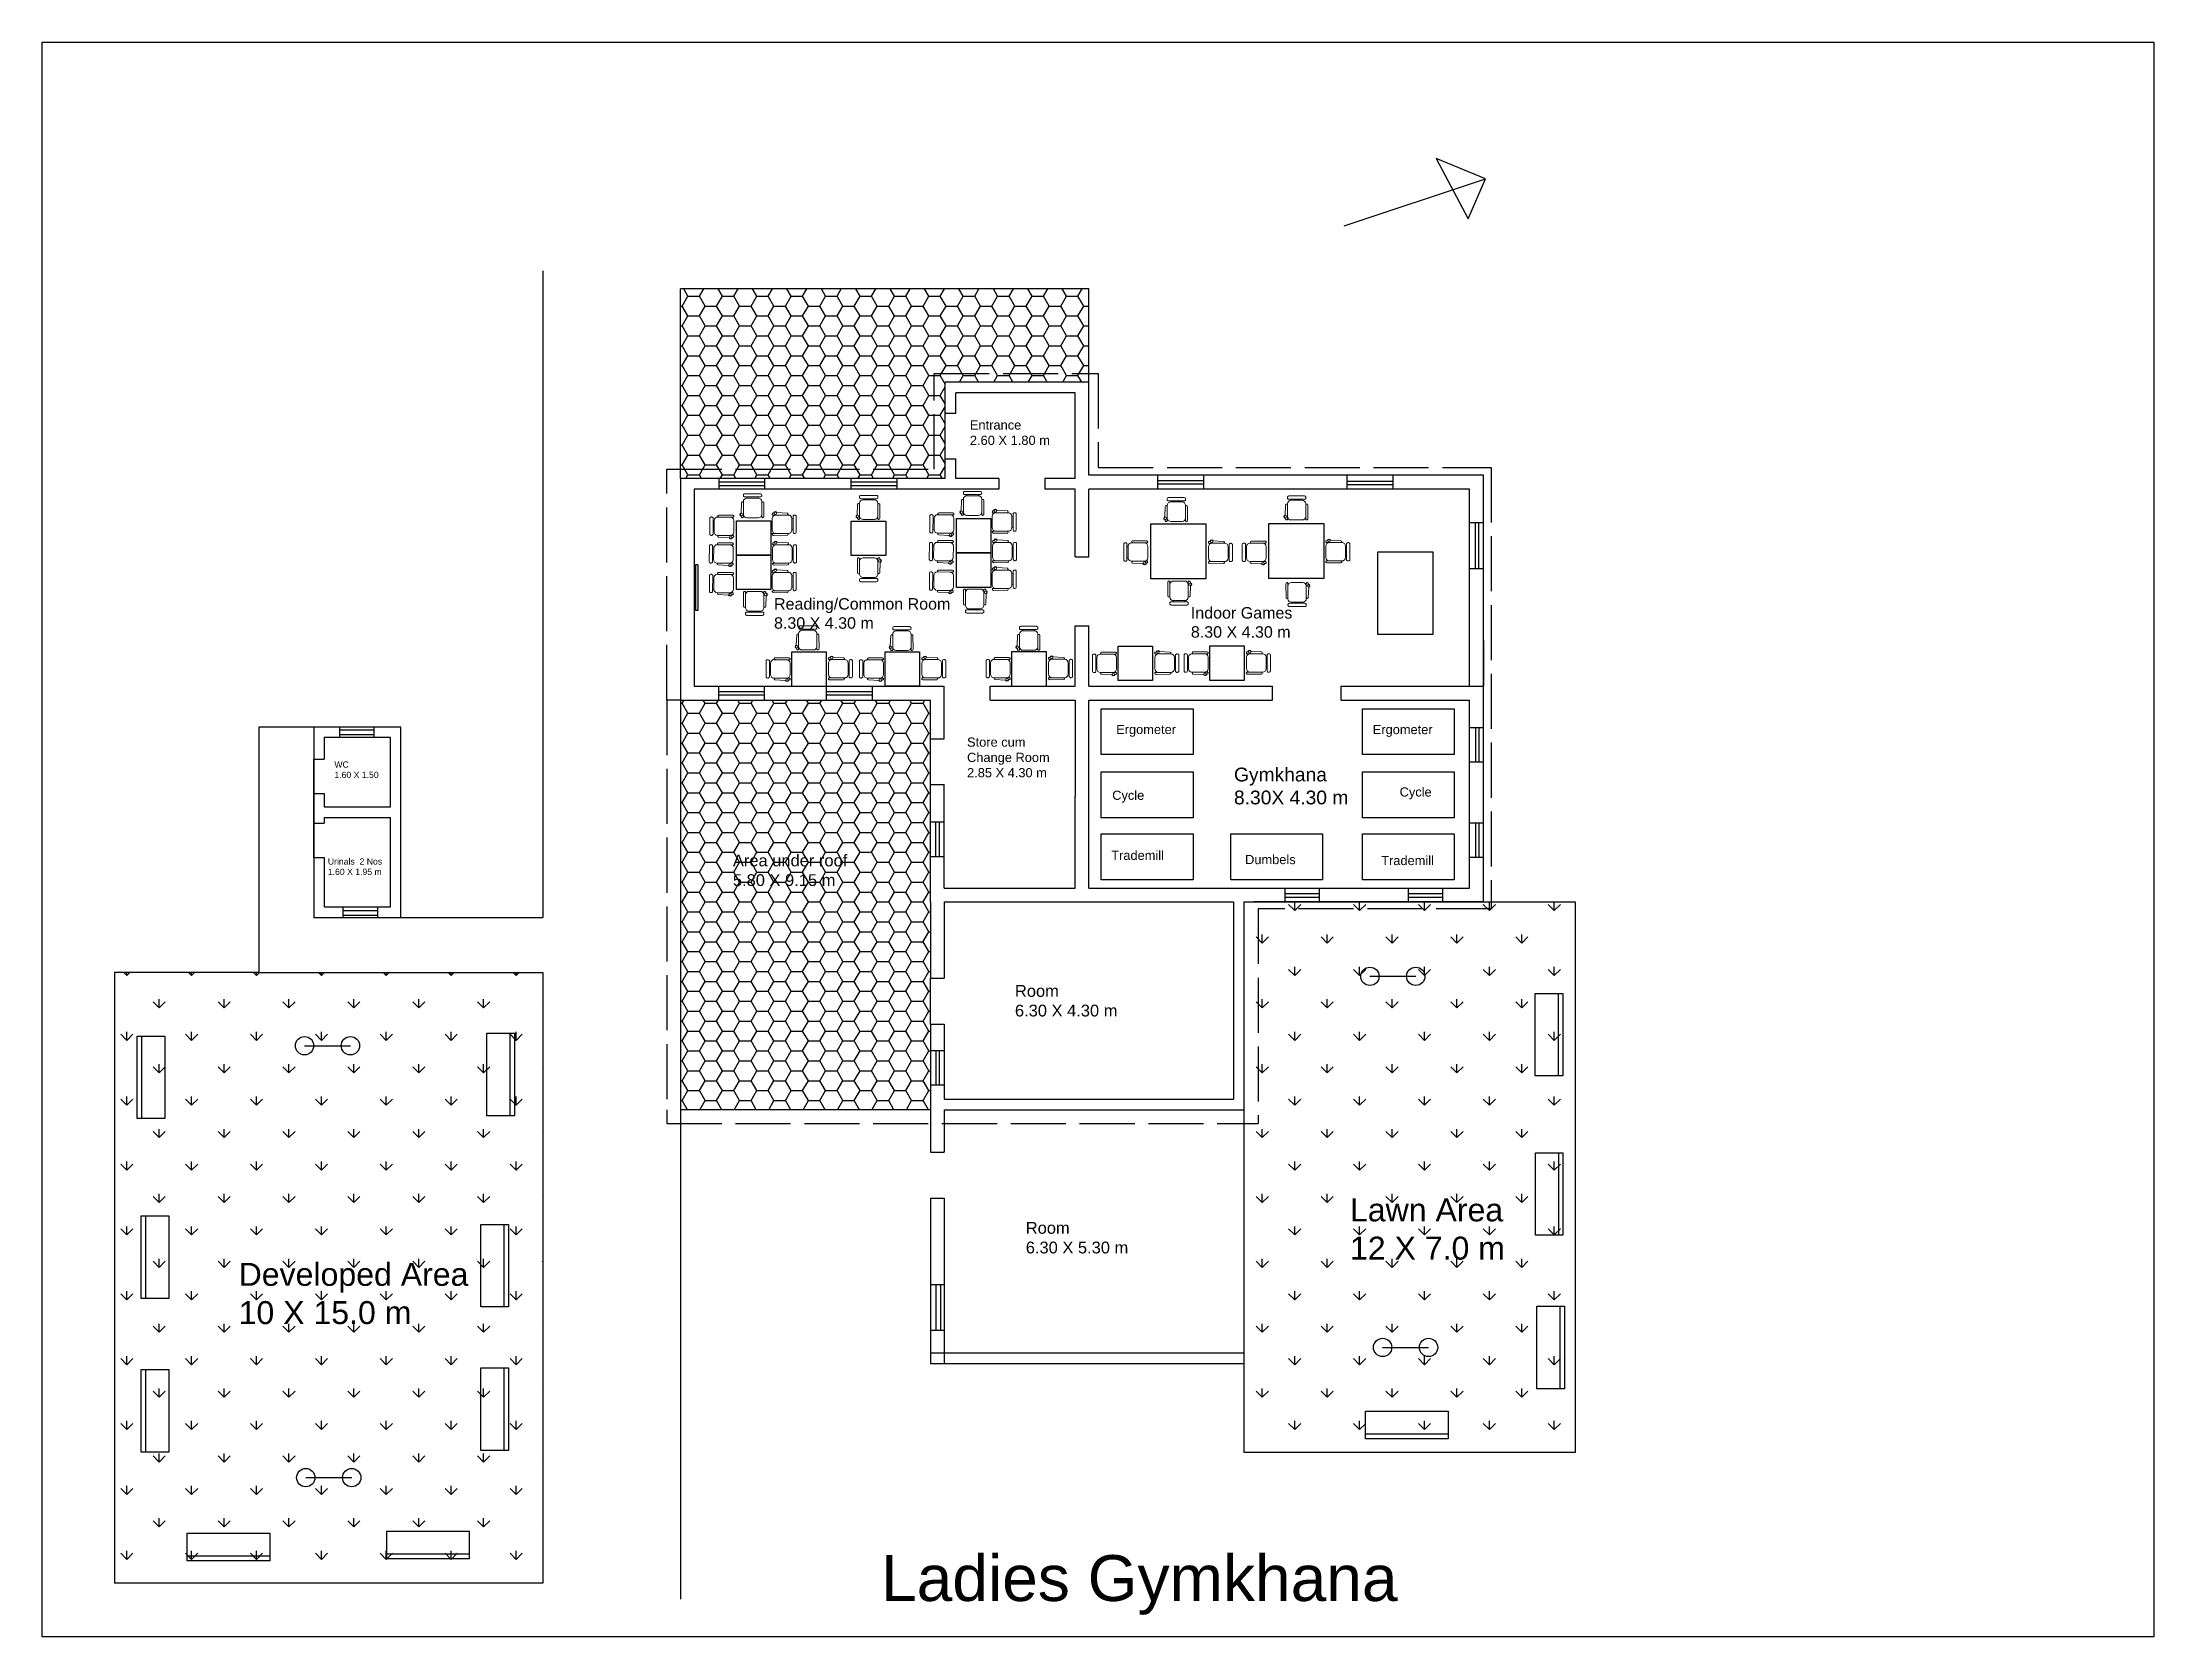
# Model space of a CAD drawing. Header units: inches. Extents: x -10 to 157, y -176 to 42.
# Drawn here: x 64.85 to 110.87, y 7.08 to 41.84 of the extents above; entities that cross this region are included whole.
import ezdxf

# ---------------------------------------------------------------- set-up
doc = ezdxf.new("R2010")
doc.units = ezdxf.units.IN
doc.header["$MEASUREMENT"] = 0
doc.linetypes.add('ACAD_ISO02W100', pattern=[15, 12, -3])
doc.layers.add('FUR', color=32, linetype='Continuous', lineweight=18)
doc.layers.add('FURN', color=10, linetype='Continuous', lineweight=9)
doc.styles.get("Standard").update_dxf_attribs({"font": 'arial.ttf'})
pattern_1 = [(90, (53.25436, 17.9613), (-0.707107, 0.707107), [0.1875, -1.226714]), (45, (53.2544, 17.9613), (-0.707107, 0.707107), [0.1875, -0.8125]), (135, (53.2544, 17.9613), (-0.707107, -0.707107), [0.1875, -0.8125])]
pattern_2 = [(0, (-13.32932, -13.48938), (0.375, 0.21650635), [0.25, -0.5]), (120, (-13.32932, -13.48938), (-0.375, 0.21650635), [0.25, -0.5]), (60, (-13.32932, -13.48938), (8e-10, 0.4330127), [-0.5, 0.25])]

msp = doc.modelspace()

# ---------------------------------------------------------------- texts
at = {"attachment_point": 1}
for s, width, insert, char_height in [('Entrance\\P2.60 X 1.80 m', 2.02111, (85.065, 33.599), 0.20074), ('Reading/Common Room\\P8.30 X 4.30 m', 4.07921, (80.797, 29.723), 0.25), ('Indoor Games\\P8.30 X 4.30 m', 4.59995, (89.882, 29.528), 0.25), ('Ergometer', 2.02111, (88.254, 26.961), 0.2), ('Ergometer', 2.02111, (93.847, 26.959), 0.2), ('Store cum\\PChange Room\\P2.85 X 4.30 m', 2.02111, (85.004, 26.685), 0.2), ('WC\\P1.60 X 1.50', 2.02111, (71.215, 26.163), 0.135), ('Gymkhana\\P8.30X 4.30 m', 2.63789, (90.822, 26.028), 0.3), ('Cycle', 2.02111, (88.168, 25.526), 0.2), ('Cycle', 2.02111, (94.432, 25.598), 0.2), ('Urinals  2 Nos\\P1.60 X 1.95 m', 1.47049, (71.072, 24.05), 0.135), ('Area under roof\\P5.80 X 9.15 m', 3.0682, (79.901, 24.133), 0.25683), ('Trademill', 2.02111, (88.147, 24.217), 0.2), ('Dumbels', 2.02111, (91.064, 24.125), 0.2), ('Trademill', 2.02111, (94.031, 24.104), 0.2), ('Room\\P6.30 X 4.30 m', 3.0682, (86.048, 21.289), 0.25683), ('Lawn Area\\P12 X 7.0 m', 4.07921, (93.35, 16.637), 0.5), ('Room\\P6.30 X 5.30 m', 3.0682, (86.284, 16.124), 0.25683), ('Developed Area\\P10 X 15.0 m', 5.79189, (69.128, 15.232), 0.5), ('Ladies Gymkhana', 25.38091, (83.129, 8.861), 1)]:
    msp.add_mtext_dynamic_manual_height_columns(s, width=width, gutter_width=1, heights=[0], dxfattribs=dict(at, insert=insert, char_height=char_height))

# ---------------------------------------------------------------- blocks, each defined once
blk = doc.blocks.new('CINE CHAIR')
at = {"layer": 'FUR', "color": 48, "lineweight": 0}
for p, q in [((448043.776, 57308.306), (448043.8, 57308.306)), ((448043.776, 57308.058), (448043.8, 57308.058))]:
    blk.add_line(p, q, dxfattribs=at)
blk.add_lwpolyline([(448043.45, 57308.434), (448043.678, 57308.423, -0.388092), (448043.695, 57308.404), (448043.695, 57308.401, -0.414214), (448043.676, 57308.382), (448043.367, 57308.382, -0.414214), (448043.348, 57308.401), (448043.348, 57308.404, -0.491313), (448043.377, 57308.423), (448043.384, 57308.436)], format="xyb", dxfattribs=at)
for points in [[(448043.424, 57308.382), (448043.7, 57308.382, -0.414214), (448043.776, 57308.306), (448043.776, 57308.058, -0.414214), (448043.7, 57307.982), (448043.424, 57307.982, -0.414214), (448043.348, 57308.058), (448043.348, 57308.306, -0.414214)], [(448043.828, 57308.382), (448043.842, 57308.382, -0.414214), (448043.871, 57308.353), (448043.871, 57308.01, -0.414214), (448043.842, 57307.982), (448043.828, 57307.982, -0.414214), (448043.8, 57308.01), (448043.8, 57308.353, -0.414214)], [(448043.379, 57307.938), (448043.678, 57307.94, 0.393133), (448043.695, 57307.959), (448043.695, 57307.963, 0.414214), (448043.676, 57307.982), (448043.367, 57307.982, 0.414214), (448043.348, 57307.963), (448043.348, 57307.966, 0.435766)]]:
    blk.add_lwpolyline(points, format="xyb", close=True, dxfattribs=at)
blk.add_circle((448043.417, 57308.422), 0.0249, dxfattribs=at)
blk.add_arc((448043.417, 57308.422), 0.0356, 19.6628, 156.9494, dxfattribs=at)

# ---------------------------------------------------------------- hatches: boundary and pattern name
h = msp.add_hatch()
h.set_pattern_fill('HONEY', color=31, scale=2, style=0)
h.set_pattern_definition(pattern_2)
h.paths.add_polyline_path([(78.758, 36.468), (78.758, 32.332), (84.528, 32.332), (84.528, 32.758), (84.528, 33.758), (84.528, 34.432), (87.658, 34.432), (87.658, 36.468)])
h = msp.add_hatch()
h.set_pattern_fill('HONEY', color=31, scale=2, style=0)
h.set_pattern_definition(pattern_2)
h.paths.add_polyline_path([(78.758, 18.572), (84.208, 18.572), (84.208, 20.438), (84.208, 21.438), (84.208, 23.102), (84.208, 25.658), (84.208, 26.658), (84.208, 27.502), (78.758, 27.502)])
h = msp.add_hatch()
h.set_pattern_fill('GRASS', color=3, style=0)
h.set_pattern_definition(pattern_1)
h.paths.add_polyline_path([(96.258, 23.102), (98.258, 23.102), (98.258, 11.102), (91.258, 11.102), (91.258, 23.102)])
h = msp.add_hatch()
h.set_pattern_fill('GRASS', color=3, style=0)
h.set_pattern_definition(pattern_1)
h.paths.add_polyline_path([(75.758, 21.563), (69.565, 21.563), (66.424, 21.563), (66.424, 8.248), (75.758, 8.248)])

# ---------------------------------------------------------------- linework, layer by layer
for p, q in [((96.306, 38.862), (95.226, 39.309)), ((95.226, 39.309), (95.929, 37.989)), ((93.222, 37.836), (96.306, 38.862)), ((95.929, 37.989), (96.306, 38.862)), ((75.758, 36.856), (75.758, 22.763)), ((87.658, 36.468), (78.758, 36.468)), ((78.758, 32.332), (78.758, 36.468)), ((87.658, 34.432), (87.658, 36.468)), ((87.658, 34.432), (84.528, 34.432)), ((84.528, 33.758), (84.528, 34.432)), ((87.358, 34.202), (84.758, 34.202)), ((84.758, 33.758), (84.758, 34.202)), ((87.358, 32.332), (87.358, 34.202)), ((87.658, 32.402), (87.658, 34.432)), ((84.528, 33.758), (84.758, 33.758)), ((84.528, 32.758), (84.528, 33.758)), ((84.528, 32.332), (84.528, 32.758)), ((84.528, 32.758), (84.758, 32.758)), ((84.758, 32.332), (84.758, 32.758)), ((78.758, 32.332), (78.758, 27.502)), ((84.528, 32.332), (78.758, 32.332)), ((79.592, 32.332), (79.592, 32.102)), ((79.592, 32.256), (80.592, 32.256)), ((80.592, 32.332), (80.592, 32.102)), ((82.472, 32.332), (82.472, 32.102)), ((82.472, 32.256), (83.472, 32.256)), ((83.472, 32.332), (83.472, 32.102)), ((85.697, 32.332), (84.758, 32.332)), ((85.697, 32.332), (85.697, 32.102)), ((87.358, 32.332), (86.697, 32.332)), ((86.697, 32.332), (86.697, 32.102)), ((96.258, 32.402), (87.658, 32.402)), ((89.156, 32.402), (89.156, 32.102)), ((89.156, 32.29), (90.156, 32.29)), ((89.156, 32.215), (90.156, 32.215)), ((90.156, 32.402), (90.156, 32.102)), ((93.283, 32.402), (93.283, 32.102)), ((93.283, 32.275), (94.283, 32.275)), ((94.283, 32.402), (94.283, 32.102)), ((96.258, 28.802), (96.258, 32.402)), ((96.258, 23.102), (96.258, 32.402)), ((79.058, 32.102), (79.058, 27.802)), ((85.697, 32.102), (79.058, 32.102)), ((79.592, 32.181), (80.592, 32.181)), ((82.472, 32.181), (83.472, 32.181)), ((87.358, 32.102), (86.697, 32.102)), ((87.358, 31.252), (87.358, 32.102)), ((87.658, 31.252), (87.658, 32.102)), ((95.958, 32.102), (87.658, 32.102)), ((93.283, 32.2), (94.283, 32.2)), ((95.958, 27.802), (95.958, 32.102)), ((95.958, 31.371), (96.258, 31.371)), ((96.079, 31.371), (96.079, 30.371)), ((96.154, 31.371), (96.154, 30.371)), ((87.358, 30.623), (87.358, 31.252)), ((87.658, 30.623), (87.658, 31.252)), ((79.083, 30.452), (79.083, 29.452)), ((79.133, 30.452), (79.083, 30.452)), ((79.133, 30.452), (79.133, 29.452)), ((87.358, 30.623), (87.658, 30.623)), ((95.958, 30.371), (96.258, 30.371)), ((79.133, 29.452), (79.083, 29.452)), ((87.358, 27.802), (87.358, 29.123)), ((87.358, 29.123), (87.658, 29.123)), ((87.658, 27.802), (87.658, 29.123)), ((96.258, 28.802), (96.258, 27.802)), ((79.058, 27.802), (79.658, 27.802)), ((79.584, 27.802), (79.584, 27.502)), ((79.584, 27.691), (80.584, 27.691)), ((79.584, 27.616), (80.584, 27.616)), ((79.658, 27.802), (84.508, 27.802)), ((80.584, 27.802), (80.584, 27.502)), ((81.933, 27.802), (81.933, 27.502)), ((81.933, 27.691), (82.933, 27.691)), ((81.933, 27.616), (82.933, 27.616)), ((82.933, 27.802), (84.508, 27.802)), ((82.933, 27.802), (82.933, 27.502)), ((83.968, 27.802), (83.218, 27.802)), ((84.508, 27.502), (84.508, 27.802)), ((85.508, 27.802), (87.358, 27.802)), ((85.508, 27.502), (85.508, 27.802)), ((87.658, 27.802), (88.458, 27.802)), ((88.458, 27.802), (91.658, 27.802)), ((91.658, 27.502), (91.658, 27.802)), ((93.158, 27.802), (96.258, 27.802)), ((93.158, 27.502), (93.158, 27.802)), ((96.258, 23.102), (96.258, 27.802)), ((78.758, 27.502), (79.658, 27.502)), ((78.758, 27.502), (84.208, 27.502)), ((78.758, 27.502), (78.758, 18.572)), ((80.658, 27.502), (84.208, 27.502)), ((84.208, 26.658), (84.208, 27.502)), ((84.508, 26.658), (84.508, 27.502)), ((85.508, 27.502), (87.358, 27.502)), ((87.358, 27.502), (87.358, 25.402)), ((87.658, 27.502), (88.458, 27.502)), ((87.658, 23.402), (87.658, 27.502)), ((88.458, 27.502), (91.658, 27.502)), ((93.158, 27.502), (95.958, 27.502)), ((95.958, 23.402), (95.958, 27.502)), ((69.565, 26.913), (69.565, 21.563)), ((70.765, 26.913), (69.565, 26.913)), ((72.665, 26.913), (70.765, 26.913)), ((70.765, 26.913), (70.765, 26.211)), ((70.765, 26.913), (70.765, 22.763)), ((71.327, 26.913), (71.327, 26.683)), ((72.077, 26.913), (72.077, 26.683)), ((72.665, 22.763), (72.665, 26.913)), ((95.958, 26.903), (96.258, 26.903)), ((96.086, 26.903), (96.086, 26.153)), ((96.161, 26.903), (96.161, 26.153)), ((72.435, 26.683), (70.995, 26.683)), ((70.995, 26.683), (70.995, 26.211)), ((72.435, 25.173), (72.435, 26.683)), ((84.208, 26.658), (84.508, 26.658)), ((84.208, 25.658), (84.208, 26.658)), ((70.765, 26.211), (70.995, 26.211)), ((70.765, 24.068), (70.765, 26.211)), ((95.958, 26.153), (96.258, 26.153)), ((70.765, 25.461), (70.765, 24.818)), ((70.765, 25.461), (70.995, 25.461)), ((70.995, 25.461), (70.995, 25.173)), ((84.208, 23.102), (84.208, 25.658)), ((84.208, 25.658), (84.508, 25.658)), ((84.508, 23.402), (84.508, 25.658)), ((87.358, 23.402), (87.358, 25.402)), ((70.995, 25.173), (72.435, 25.173)), ((70.995, 24.943), (70.995, 24.818)), ((70.995, 24.943), (72.435, 24.943)), ((72.435, 22.993), (72.435, 24.943)), ((70.765, 24.818), (70.995, 24.818)), ((84.208, 24.844), (84.508, 24.844)), ((84.319, 24.844), (84.319, 24.094)), ((84.394, 24.844), (84.394, 24.094)), ((95.958, 24.823), (96.258, 24.823)), ((96.086, 24.823), (96.086, 24.073)), ((96.161, 24.823), (96.161, 24.073)), ((70.765, 24.068), (70.765, 22.763)), ((70.765, 24.068), (70.995, 24.068)), ((70.995, 24.068), (70.995, 22.993)), ((84.208, 24.094), (84.508, 24.094)), ((95.958, 24.073), (96.258, 24.073)), ((84.208, 23.102), (84.208, 21.438)), ((84.508, 23.402), (87.358, 23.402)), ((84.508, 23.102), (90.808, 23.102)), ((84.508, 23.102), (84.508, 21.438)), ((87.658, 23.402), (95.958, 23.402)), ((90.808, 23.102), (90.808, 18.802)), ((91.038, 23.102), (91.038, 18.572)), ((91.038, 23.102), (96.258, 23.102)), ((96.258, 23.102), (91.258, 23.102)), ((91.258, 23.102), (96.258, 23.102)), ((91.931, 23.402), (91.931, 23.102)), ((91.931, 23.282), (92.681, 23.282)), ((91.931, 23.207), (92.681, 23.207)), ((92.681, 23.402), (92.681, 23.102)), ((94.619, 23.402), (94.619, 23.102)), ((94.619, 23.282), (95.369, 23.282)), ((94.619, 23.207), (95.369, 23.207)), ((95.369, 23.402), (95.369, 23.102)), ((96.258, 23.102), (98.258, 23.102)), ((98.258, 23.102), (98.258, 11.102)), ((70.765, 22.763), (72.665, 22.763)), ((70.995, 22.993), (72.435, 22.993)), ((71.402, 22.993), (71.402, 22.763)), ((72.152, 22.993), (72.152, 22.763)), ((72.665, 22.763), (75.758, 22.763)), ((69.565, 21.563), (66.424, 21.563)), ((66.424, 21.563), (66.424, 8.248)), ((69.565, 21.563), (75.758, 21.563)), ((75.758, 21.563), (75.758, 8.248)), ((84.208, 21.438), (84.508, 21.438)), ((84.208, 20.438), (84.208, 21.438)), ((93.784, 21.479), (94.784, 21.479)), ((93.784, 21.479), (94.784, 21.479)), ((97.387, 21.107), (97.987, 21.107)), ((97.387, 19.307), (97.387, 21.107)), ((97.887, 21.107), (97.887, 19.307)), ((97.987, 21.107), (97.987, 19.307)), ((84.208, 20.438), (84.508, 20.438)), ((84.208, 20.438), (84.208, 17.645)), ((84.508, 20.438), (84.508, 18.802)), ((66.918, 18.378), (66.918, 20.178)), ((66.918, 20.178), (67.518, 20.178)), ((67.018, 18.378), (67.018, 20.178)), ((67.518, 20.178), (67.518, 18.378)), ((70.564, 19.966), (71.564, 19.966)), ((70.564, 19.966), (71.564, 19.966)), ((74.538, 20.239), (75.138, 20.239)), ((74.538, 18.439), (74.538, 20.239)), ((75.038, 20.239), (75.038, 18.439)), ((75.138, 20.239), (75.138, 18.439)), ((84.208, 19.863), (84.508, 19.863)), ((84.324, 19.863), (84.324, 19.113)), ((84.399, 19.863), (84.399, 19.113)), ((84.208, 19.113), (84.508, 19.113)), ((97.987, 19.307), (97.387, 19.307)), ((75.138, 18.439), (74.538, 18.439)), ((84.208, 18.572), (78.758, 18.572)), ((78.758, 18.572), (78.758, 7.9)), ((84.508, 18.802), (90.808, 18.802)), ((84.508, 18.572), (91.038, 18.572)), ((84.508, 18.572), (84.508, 17.645)), ((91.038, 18.572), (91.038, 11.102)), ((67.518, 18.378), (66.918, 18.378)), ((84.208, 17.645), (84.508, 17.645)), ((97.392, 17.634), (97.992, 17.634)), ((97.392, 15.834), (97.392, 17.634)), ((97.892, 17.634), (97.892, 15.834)), ((97.992, 17.634), (97.992, 15.834)), ((84.208, 16.645), (84.508, 16.645)), ((84.208, 16.645), (84.208, 13.042)), ((84.508, 16.645), (84.508, 13.042)), ((67.006, 14.455), (67.006, 16.255)), ((67.006, 16.255), (67.606, 16.255)), ((67.106, 14.455), (67.106, 16.255)), ((67.606, 16.255), (67.606, 14.455)), ((74.407, 16.071), (75.007, 16.071)), ((74.407, 14.271), (74.407, 16.071)), ((74.907, 16.071), (74.907, 14.271)), ((75.007, 16.071), (75.007, 14.271)), ((97.992, 15.834), (97.392, 15.834)), ((84.208, 14.764), (84.508, 14.764)), ((84.324, 14.764), (84.324, 13.764)), ((84.424, 14.764), (84.424, 13.764)), ((67.606, 14.455), (67.006, 14.455)), ((75.007, 14.271), (74.407, 14.271)), ((97.424, 14.288), (98.024, 14.288)), ((97.424, 12.488), (97.424, 14.288)), ((97.924, 14.288), (97.924, 12.488)), ((98.024, 14.288), (98.024, 12.488)), ((84.208, 13.764), (84.508, 13.764)), ((94.062, 13.388), (95.062, 13.388)), ((94.062, 13.388), (95.062, 13.388)), ((67.006, 11.106), (67.006, 12.906)), ((67.006, 12.906), (67.606, 12.906)), ((67.106, 11.106), (67.106, 12.906)), ((67.606, 12.906), (67.606, 11.106)), ((74.407, 12.945), (75.007, 12.945)), ((74.407, 11.145), (74.407, 12.945)), ((74.907, 12.945), (74.907, 11.145)), ((75.007, 12.945), (75.007, 11.145)), ((84.208, 13.272), (91.038, 13.272)), ((84.208, 13.042), (91.038, 13.042)), ((98.024, 12.488), (97.424, 12.488)), ((93.689, 11.397), (93.689, 11.997)), ((93.689, 11.997), (95.489, 11.997)), ((95.489, 11.997), (95.489, 11.397)), ((67.606, 11.106), (67.006, 11.106)), ((75.007, 11.145), (74.407, 11.145)), ((98.258, 11.102), (91.038, 11.102)), ((95.489, 11.497), (93.689, 11.497)), ((95.489, 11.397), (93.689, 11.397)), ((70.592, 10.551), (71.592, 10.551)), ((70.592, 10.551), (71.592, 10.551)), ((68.009, 8.74), (68.009, 9.34)), ((68.009, 9.34), (69.809, 9.34)), ((69.809, 9.34), (69.809, 8.74)), ((72.355, 8.781), (72.355, 9.381)), ((72.355, 9.381), (74.155, 9.381)), ((74.155, 9.381), (74.155, 8.781)), ((69.809, 8.84), (68.009, 8.84)), ((74.155, 8.881), (72.355, 8.881)), ((74.155, 8.781), (72.355, 8.781)), ((69.809, 8.74), (68.009, 8.74)), ((75.758, 8.248), (66.424, 8.248))]:
    msp.add_line(p, q)
at = {"color": 1, "linetype": 'ACAD_ISO02W100', "ltscale": 0.1}
for p, q in [((84.289, 32.533), (84.289, 34.621)), ((84.289, 34.621), (87.864, 34.621)), ((87.864, 34.621), (87.864, 32.573)), ((78.458, 27.502), (78.458, 32.533)), ((78.458, 32.533), (84.289, 32.533)), ((87.864, 32.573), (96.43, 32.573)), ((96.43, 32.573), (96.43, 22.949)), ((78.758, 27.502), (78.458, 27.502)), ((78.458, 27.502), (78.458, 18.572)), ((96.43, 22.949), (91.352, 22.949)), ((91.352, 22.949), (91.352, 18.272)), ((78.458, 18.572), (78.458, 18.272)), ((78.458, 18.272), (91.352, 18.272))]:
    msp.add_line(p, q, dxfattribs=at)
at = {"color": 1}
for p, q in [((79.977, 30.658), (79.977, 31.408)), ((79.977, 31.408), (80.727, 31.408)), ((80.727, 31.408), (80.727, 30.658)), ((82.481, 30.653), (82.481, 31.403)), ((82.481, 31.403), (83.231, 31.403)), ((83.231, 31.403), (83.231, 30.653)), ((84.772, 30.708), (84.772, 31.458)), ((84.772, 31.458), (85.522, 31.458)), ((85.522, 31.458), (85.522, 30.708)), ((80.727, 30.658), (79.977, 30.658)), ((79.977, 29.908), (79.977, 30.658)), ((79.977, 30.658), (80.727, 30.658)), ((80.727, 30.658), (80.727, 29.908)), ((83.231, 30.653), (82.481, 30.653)), ((85.522, 30.708), (84.772, 30.708)), ((84.772, 29.958), (84.772, 30.708)), ((84.772, 30.708), (85.522, 30.708)), ((85.522, 30.708), (85.522, 29.958)), ((85.522, 29.958), (84.772, 29.958)), ((80.727, 29.908), (79.977, 29.908)), ((81.183, 28.552), (81.933, 28.552)), ((81.183, 27.802), (81.183, 28.552)), ((81.933, 28.552), (81.933, 27.802)), ((83.218, 28.552), (83.968, 28.552)), ((83.218, 27.802), (83.218, 28.552)), ((83.968, 28.552), (83.968, 27.802)), ((85.98, 28.559), (86.73, 28.559)), ((85.98, 27.809), (85.98, 28.559)), ((86.73, 28.559), (86.73, 27.809))]:
    msp.add_line(p, q, dxfattribs=at)
at = {"color": 3}
for p, q in [((89.008, 31.341), (90.208, 31.341)), ((89.008, 30.141), (89.008, 31.341)), ((90.208, 31.341), (90.208, 30.141)), ((91.579, 31.349), (92.779, 31.349)), ((91.579, 30.149), (91.579, 31.349)), ((92.779, 31.349), (92.779, 30.149)), ((93.955, 28.932), (93.955, 30.732)), ((93.955, 30.732), (95.155, 30.732)), ((95.155, 30.732), (95.155, 28.932)), ((90.208, 30.141), (89.008, 30.141)), ((92.779, 30.149), (91.579, 30.149)), ((88.297, 28.675), (89.047, 28.675)), ((88.297, 27.925), (88.297, 28.675)), ((89.047, 28.675), (89.047, 27.925)), ((90.294, 28.68), (91.044, 28.68)), ((90.294, 27.93), (90.294, 28.68)), ((91.044, 28.68), (91.044, 27.93)), ((95.155, 28.932), (93.955, 28.932)), ((89.047, 27.925), (88.297, 27.925)), ((91.044, 27.93), (90.294, 27.93))]:
    msp.add_line(p, q, dxfattribs=at)
at = {"color": 6}
for p, q in [((87.93, 27.312), (89.93, 27.312)), ((87.93, 26.312), (87.93, 27.312)), ((89.93, 27.312), (89.93, 26.312)), ((93.622, 27.312), (95.622, 27.312)), ((93.622, 26.312), (93.622, 27.312)), ((95.622, 27.312), (95.622, 26.312)), ((89.93, 26.312), (87.93, 26.312)), ((95.622, 26.312), (93.622, 26.312)), ((87.93, 25.935), (89.93, 25.935)), ((87.93, 24.935), (87.93, 25.935)), ((89.93, 25.935), (89.93, 24.935)), ((93.622, 25.935), (95.622, 25.935)), ((93.622, 24.935), (93.622, 25.935)), ((95.622, 25.935), (95.622, 24.935)), ((89.93, 24.935), (87.93, 24.935)), ((95.622, 24.935), (93.622, 24.935)), ((87.93, 24.586), (89.93, 24.586)), ((87.93, 23.586), (87.93, 24.586)), ((89.93, 24.586), (89.93, 23.586)), ((90.754, 24.586), (92.754, 24.586)), ((90.754, 23.586), (90.754, 24.586)), ((92.754, 24.586), (92.754, 23.586)), ((93.622, 24.586), (95.622, 24.586)), ((93.622, 23.586), (93.622, 24.586)), ((95.622, 24.586), (95.622, 23.586)), ((89.93, 23.586), (87.93, 23.586)), ((92.754, 23.586), (90.754, 23.586)), ((95.622, 23.586), (93.622, 23.586))]:
    msp.add_line(p, q, dxfattribs=at)
at = {"color": 1, "linetype": 'ACAD_ISO02W100'}
for p, q in [((71.327, 26.85), (72.077, 26.85)), ((71.327, 26.75), (72.077, 26.75)), ((71.402, 22.913), (72.152, 22.913)), ((71.402, 22.813), (72.152, 22.813))]:
    msp.add_line(p, q, dxfattribs=at)
msp.add_lwpolyline([(64.848, 41.842), (110.869, 41.842), (110.869, 7.081), (64.848, 7.081)], close=True)
for centre in [(93.784, 21.479), (94.784, 21.479), (70.564, 19.966), (71.564, 19.966), (94.062, 13.388), (95.062, 13.388), (70.592, 10.551), (71.592, 10.551)]:
    msp.add_circle(centre, 0.2)

# ---------------------------------------------------------------- block references
at = {"layer": 'FURN'}
for p, rotation in [((57381.813, -448012.728), 89.99914340739991), ((57384.344, -448012.766), 89.99914340739991), ((57386.608, -448012.677), 89.99914340739991), ((57391.05, -448012.812), 89.99914340739991), ((57393.671, -448012.777), 89.99914340739991), ((448508.931, 54239.146), 179.6037026263091), ((448513.725, 54239.197), 179.6037026263091), ((448133.146, 57332.212), 179.9991434073999), ((-447953.94, -57270.765), 359.9991434073999), ((448135.73, 57332.206), 179.9991434073999), ((-447951.381, -57270.75), 359.9991434073999), ((-57218.622, 448074.808), 269.9991434073998), ((-447958.651, -57271.348), 359.9991434073999), ((-447963.446, -57271.398), 359.9991434073999), ((-57216.314, 448074.126), 269.9991434073998), ((-57211.859, 448074.301), 269.9991434073998), ((-57209.285, 448074.267), 269.9991434073998), ((-57221.108, 448074.075), 269.9991434073998), ((57383.017, -448015.611), 89.99914340739991), ((57385.067, -448015.625), 89.99914340739991), ((57387.829, -448015.619), 89.99914340739991), ((448132.467, 57329.787), 179.9991434073999), ((-447955.108, -57273.178), 359.9991434073999), ((448134.463, 57329.793), 179.9991434073999), ((-447953.112, -57273.173), 359.9991434073999), ((448125.353, 57329.665), 179.9991434073999), ((-447962.222, -57273.3), 359.9991434073999), ((448127.388, 57329.665), 179.9991434073999), ((-447960.187, -57273.3), 359.9991434073999), ((448130.149, 57329.672), 179.9991434073999), ((-447957.425, -57273.294), 359.9991434073999)]:
    msp.add_blockref('CINE CHAIR', p, dxfattribs=dict(at, rotation=rotation))
at = {"layer": 'FURN', "color": 1}
for p, rotation in [((-447963.446, -57270.149), 359.9991434073999), ((-447958.651, -57270.099), 359.9991434073999), ((448508.92, 54238.543), 179.6037026263091), ((-447963.439, -57270.795), 359.9991434073999), ((448513.715, 54238.593), 179.6037026263091), ((-447958.645, -57270.744), 359.9991434073999), ((448508.922, 54237.897), 179.6037026263091), ((448513.717, 54237.948), 179.6037026263091)]:
    msp.add_blockref('CINE CHAIR', p, dxfattribs=dict(at, rotation=rotation))

msp.set_redraw_order([(e.dxf.handle, doc.entitydb.next_handle()) for e in msp.query("TEXT MTEXT ATTDEF DIMENSION ARC_DIMENSION")])  # texts and dimensions are drawn at this point

doc.saveas('drawing.dxf')
